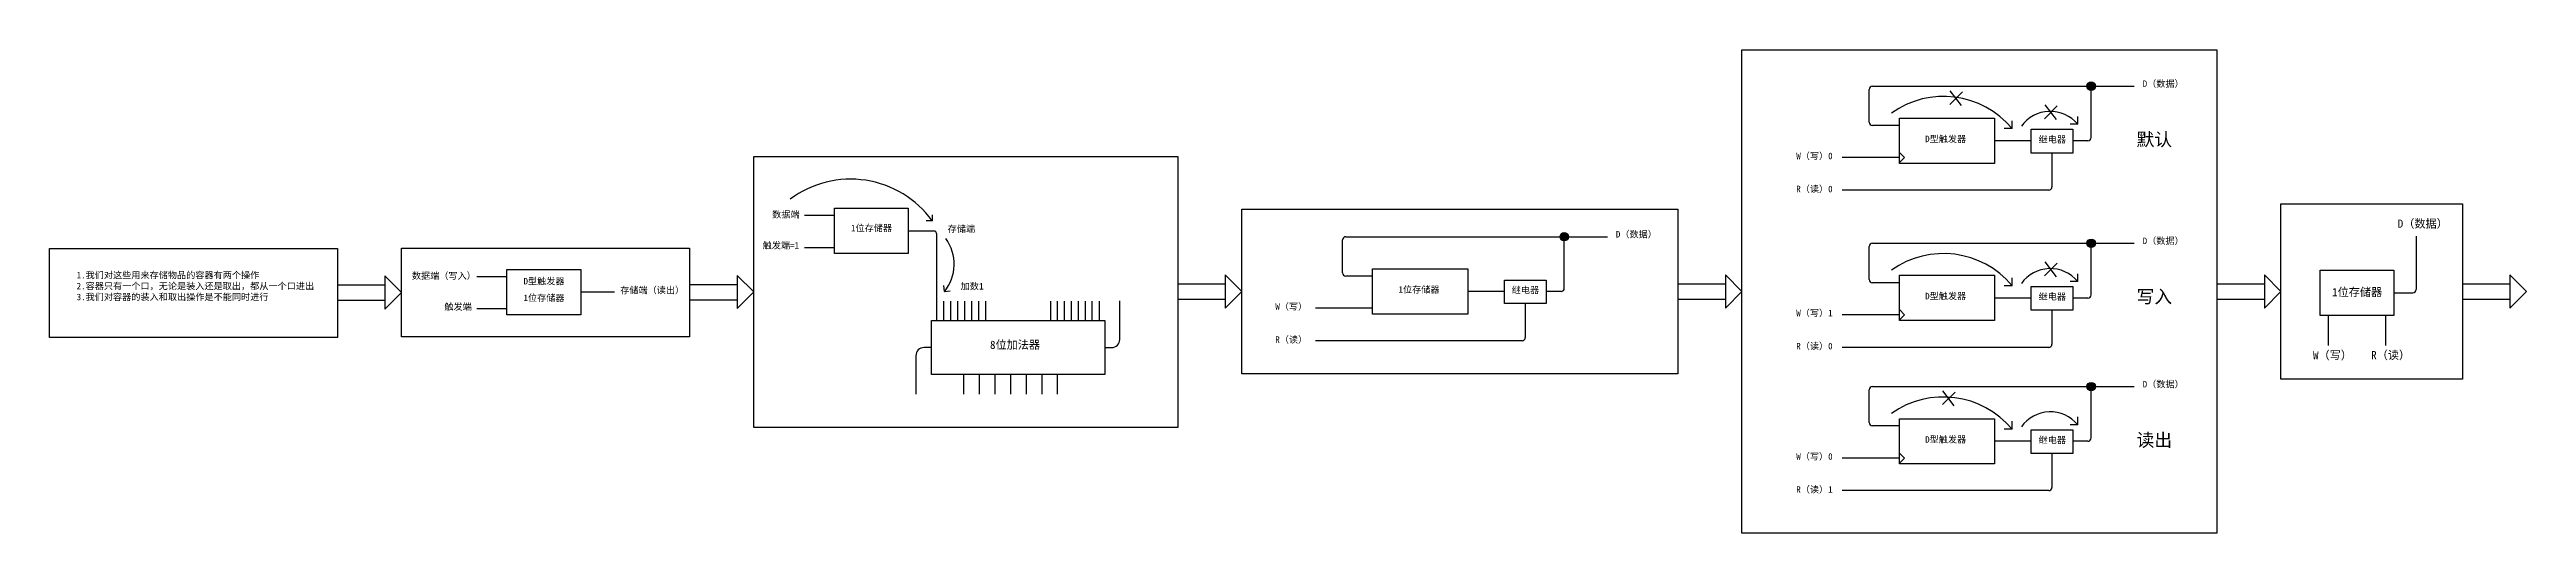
# Model space of a CAD drawing. Header units: inches. Extents: x -6 to 965, y -428 to -142.
# Drawn here: x -5.9 to 145.8, y -308.6 to -279 of the extents above; entities that cross this region are included whole.
import ezdxf

# ---------------------------------------------------------------- set-up
doc = ezdxf.new("R2010")
doc.units = ezdxf.units.IN
doc.header["$MEASUREMENT"] = 0
doc.styles.get("Standard").update_dxf_attribs({"font": 'arial.ttf'})

msp = doc.modelspace()

# ---------------------------------------------------------------- texts
at = {"color": 85, "true_color": 0x58ba48, "attachment_point": 1}
for s, width, insert, char_height in [('{\\fSimSun|b0|i0|c134|p2;D（数据）}', 5.1224, (122.31, -280.9), 0.4), ('{\\fSimSun|b0|i0|c134|p2;默认}', 3.8373, (121.93, -284.11), 0.8), ('{\\fSimSun|b0|i0|c134|p2;W（写）0}', 3.8373, (101.09, -285.32), 0.4), ('{\\fSimSun|b0|i0|c134|p2;R（读）0}', 3.8373, (101.09, -287.34), 0.4), ('{\\fSimSun|b0|i0|c134|p2;数据端}', 3.8373, (38.36, -288.9), 0.4), ('{\\fSimSun|b0|i0|c134|p2;存储端}', 3.8373, (49.11, -289.78), 0.4), ('{\\fSimSun|b0|i0|c134|p2;D（数据）}', 3.8373, (137.93, -289.41), 0.5), ('{\\fSimSun|b0|i0|c134|p2;D（数据）}', 5.1224, (90.04, -290.11), 0.4), ('{\\fSimSun|b0|i0|c134|p2;D（数据）}', 5.1224, (122.31, -290.51), 0.4), ('{\\fSimSun|b0|i0|c134|p2;继电器}', 5.1224, (83.66, -293.52), 0.4), ('{\\fSimSun|b0|i0|c134|p2;写入}', 3.8373, (121.93, -293.72), 0.8), ('{\\fSimSun|b0|i0|c134|p2;1位存储器}', 3.8373, (133.91, -293.6), 0.5), ('{\\fSimSun|b0|i0|c134|p2;W（写）}', 3.8373, (69.18, -294.53), 0.4), ('{\\fSimSun|b0|i0|c134|p2;W（写）1}', 3.8373, (101.09, -294.93), 0.4), ('{\\fSimSun|b0|i0|c134|p2;R（读）}', 3.8373, (69.18, -296.55), 0.4), ('{\\fSimSun|b0|i0|c134|p2;R（读）0}', 3.8373, (101.09, -296.95), 0.4), ('{\\fSimSun|b0|i0|c134|p2;R（读）}', 3.8373, (136.3, -297.45), 0.5), ('{\\fSimSun|b0|i0|c134|p2;W（写）}', 3.8373, (132.74, -297.46), 0.5), ('{\\fSimSun|b0|i0|c134|p2;D（数据）}', 5.1224, (122.31, -299.28), 0.4), ('{\\fSimSun|b0|i0|c134|p2;读出}', 3.8373, (121.93, -302.49), 0.8), ('{\\fSimSun|b0|i0|c134|p2;W（写）0}', 3.8373, (101.09, -303.7), 0.4), ('{\\fSimSun|b0|i0|c134|p2;R（读）1}', 3.8373, (101.09, -305.72), 0.4)]:
    msp.add_mtext_dynamic_manual_height_columns(s, width=width, gutter_width=1, heights=[0], dxfattribs=dict(at, insert=insert, char_height=char_height))
at = {"color": 7, "true_color": 0xffffff, "attachment_point": 1}
for s, width, insert, char_height in [('{\\fSimSun|b0|i0|c134|p2;   D型触发器}', 5.1224, (108.17, -284.28), 0.4), ('{\\fSimSun|b0|i0|c134|p2;继电器}', 5.1224, (115.93, -284.31), 0.4), ('{\\fSimSun|b0|i0|c134|p2;1位存储器}', 3.8373, (43.19, -289.73), 0.4), ('{\\fSimSun|b0|i0|c134|p2;触发端=1}', 3.8373, (37.78, -290.79), 0.4), ('{\\fSimSun|b0|i0|c134|p2;1.\\C256;我们对这些用来存储物品的容器有两个操作\\P2.容器只有一个口，无论是装入还是取出，都从一个口进出\\P3.我们对容器的装入和取出操作是不能同时进行}', 15.6881, (-4.24, -292.61), 0.4), ('{\\fSimSun|b0|i0|c134|p2;数据端（\\C85;\\c4766296;写入\\C256;\\c16777215;）}', 3.8373, (16.29, -292.65), 0.4), ('{\\fSimSun|b0|i0|c134|p2;D型触发器}', 3.8373, (23.13, -292.98), 0.4), ('{\\fSimSun|b0|i0|c134|p2;1位存储器}', 3.8373, (23.13, -294), 0.4), ('{\\fSimSun|b0|i0|c134|p2;存储端（\\C85;\\c4766296;读出\\C256;\\c16777215;）}', 3.8373, (29.05, -293.53), 0.4), ('{\\fSimSun|b0|i0|c134|p2;加数}1', 2.6324, (49.9, -293.29), 0.4), ('{\\fSimSun|b0|i0|c134|p2;   1位存储器  }', 5.1224, (75.91, -293.49), 0.4), ('{\\fSimSun|b0|i0|c134|p2;   D型触发器}', 5.1224, (108.17, -293.89), 0.4), ('{\\fSimSun|b0|i0|c134|p2;继电器}', 5.1224, (115.93, -293.92), 0.4), ('{\\fSimSun|b0|i0|c134|p2;触发端}', 3.8373, (18.28, -294.54), 0.4), ('{\\fSimSun|b0|i0|c134|p2;8位加法器}', 4.2511, (51.7, -296.82), 0.5), ('{\\fSimSun|b0|i0|c134|p2;   D型触发器}', 5.1224, (108.17, -302.66), 0.4), ('{\\fSimSun|b0|i0|c134|p2;继电器}', 5.1224, (115.93, -302.69), 0.4)]:
    msp.add_mtext_dynamic_manual_height_columns(s, width=width, gutter_width=1, heights=[0], dxfattribs=dict(at, insert=insert, char_height=char_height))

# ---------------------------------------------------------------- hatches: boundary and pattern name
h = msp.add_hatch(color=256)
h.dxf.hatch_style = 1
h.paths.add_polyline_path([(118.89, -281.25), (119.41, -281.25, 1)])
h.paths.add_polyline_path([(119.41, -281.25), (119.15, -281.25), (119.15, -281.51, 0.414214)])
h.paths.add_polyline_path([(119.15, -281.25), (118.89, -281.25, 0.414214), (119.15, -281.51)])
h = msp.add_hatch(color=256)
h.dxf.hatch_style = 1
h.paths.add_polyline_path([(86.62, -290.46), (87.14, -290.46, 1)])
h.paths.add_polyline_path([(87.14, -290.46), (86.88, -290.46), (86.88, -290.72, 0.414214)])
h.paths.add_polyline_path([(86.88, -290.46), (86.62, -290.46, 0.414214), (86.88, -290.72)])
h = msp.add_hatch(color=256)
h.dxf.hatch_style = 1
h.paths.add_polyline_path([(118.89, -290.86), (119.41, -290.86, 1)])
h.paths.add_polyline_path([(119.41, -290.86), (119.15, -290.86), (119.15, -291.12, 0.414214)])
h.paths.add_polyline_path([(119.15, -290.86), (118.89, -290.86, 0.414214), (119.15, -291.12)])
h = msp.add_hatch(color=256)
h.dxf.hatch_style = 1
h.paths.add_polyline_path([(118.89, -299.63), (119.41, -299.63, 1)])
h.paths.add_polyline_path([(119.41, -299.63), (119.15, -299.63), (119.15, -299.89, 0.414214)])
h.paths.add_polyline_path([(119.15, -299.63), (118.89, -299.63, 0.414214), (119.15, -299.89)])

# ---------------------------------------------------------------- linework, layer by layer
for p, q in [((105.56, -283.46), (105.56, -281.45)), ((105.76, -281.25), (121.79, -281.25)), ((119.15, -284.39), (119.15, -281.25)), ((107.41, -283.66), (105.76, -283.66)), ((114.31, -283.85), (114.31, -283.37)), ((118.34, -283.58), (117.86, -283.58)), ((118.34, -283.58), (118.34, -283.11)), ((115.48, -284.59), (113.24, -284.59)), ((114.31, -283.85), (113.83, -283.85)), ((118.95, -284.59), (118.03, -284.59)), ((107.41, -285.62), (103.91, -285.62)), ((107.41, -285.31), (107.72, -285.62)), ((107.41, -285.93), (107.72, -285.62)), ((116.75, -285.34), (116.75, -287.41)), ((116.55, -287.61), (103.91, -287.61)), ((42.17, -289.17), (40.33, -289.17)), ((42.17, -291.13), (40.33, -291.13)), ((48.25, -290.11), (46.69, -290.11)), ((48.45, -294.4), (48.45, -290.31)), ((73.3, -292.67), (73.3, -290.66)), ((73.5, -290.46), (89.52, -290.46)), ((86.88, -293.61), (86.88, -290.46)), ((105.56, -293.07), (105.56, -291.06)), ((105.76, -290.86), (121.79, -290.86)), ((119.15, -294.01), (119.15, -290.86)), ((139.06, -290.43), (139.06, -293.69)), ((118.34, -293.2), (118.34, -292.72)), ((22.11, -292.92), (20.27, -292.92)), ((28.7, -293.86), (26.63, -293.86)), ((75.14, -292.87), (73.5, -292.87)), ((83.21, -293.81), (80.97, -293.81)), ((86.68, -293.81), (85.76, -293.81)), ((107.41, -293.27), (105.76, -293.27)), ((115.48, -294.21), (113.24, -294.21)), ((114.31, -293.46), (113.83, -293.46)), ((114.31, -293.46), (114.31, -292.98)), ((118.34, -293.2), (117.86, -293.2)), ((118.95, -294.21), (118.03, -294.21)), ((137.69, -293.89), (138.86, -293.89)), ((22.11, -294.88), (20.27, -294.88)), ((48.45, -295.58), (48.45, -294.4)), ((48.88, -295.58), (48.88, -294.4)), ((49.31, -295.58), (49.31, -294.4)), ((49.73, -295.58), (49.73, -294.4)), ((50.16, -295.58), (50.16, -294.4)), ((50.58, -295.58), (50.58, -294.4)), ((51.01, -295.58), (51.01, -294.4)), ((51.44, -295.58), (51.44, -294.4)), ((55.42, -295.58), (55.42, -294.4)), ((55.84, -295.58), (55.84, -294.4)), ((56.27, -295.58), (56.27, -294.4)), ((56.7, -295.58), (56.7, -294.4)), ((57.12, -295.58), (57.12, -294.4)), ((57.55, -295.58), (57.55, -294.4)), ((57.97, -295.58), (57.97, -294.4)), ((58.4, -295.58), (58.4, -294.4)), ((59.65, -296.74), (59.65, -294.38)), ((75.14, -294.83), (71.64, -294.83)), ((84.49, -294.55), (84.49, -296.63)), ((107.41, -295.23), (103.91, -295.23)), ((107.41, -294.92), (107.72, -295.23)), ((107.41, -295.54), (107.72, -295.23)), ((116.75, -294.95), (116.75, -297.03)), ((133.67, -295.28), (133.67, -297.12)), ((137.19, -295.28), (137.19, -297.12)), ((48.12, -297.24), (47.66, -297.24)), ((58.74, -297.24), (59.15, -297.24)), ((84.29, -296.83), (71.64, -296.83)), ((116.55, -297.23), (103.91, -297.23)), ((47.16, -297.74), (47.16, -300.09)), ((50.07, -298.89), (50.07, -300.08)), ((51.03, -298.89), (51.03, -300.08)), ((51.99, -298.89), (51.99, -300.08)), ((52.95, -298.89), (52.95, -300.08)), ((53.91, -298.89), (53.91, -300.08)), ((54.87, -298.89), (54.87, -300.08)), ((55.82, -298.89), (55.82, -300.08)), ((105.56, -301.83), (105.56, -299.83)), ((105.76, -299.63), (121.79, -299.63)), ((119.15, -302.77), (119.15, -299.63)), ((114.31, -302.22), (114.31, -301.74)), ((118.34, -301.96), (118.34, -301.48)), ((107.41, -302.03), (105.76, -302.03)), ((115.48, -302.97), (113.24, -302.97)), ((114.31, -302.22), (113.83, -302.22)), ((118.34, -301.96), (117.86, -301.96)), ((118.95, -302.97), (118.03, -302.97)), ((107.41, -304), (103.91, -304)), ((107.41, -303.69), (107.72, -304)), ((107.41, -304.31), (107.72, -304)), ((116.75, -303.72), (116.75, -305.79)), ((116.55, -305.99), (103.91, -305.99))]:
    msp.add_line(p, q)
at = {"color": 85, "true_color": 0x58ba48}
for p, q in [((111.27, -281.6), (110.49, -282.38)), ((110.5, -281.53), (111.19, -282.44)), ((117.08, -282.46), (116.3, -283.24)), ((116.31, -282.39), (117, -283.3)), ((48.17, -289.48), (47.8, -289.48)), ((48.17, -289.48), (48.17, -289.12)), ((67.13, -293.81), (66.11, -292.79)), ((66.11, -292.79), (66.11, -294.83)), ((97.76, -293.81), (96.75, -292.79)), ((96.75, -292.79), (96.75, -294.83)), ((117.08, -292.08), (116.3, -292.85)), ((116.31, -292), (117, -292.91)), ((130.78, -293.81), (129.77, -292.79)), ((129.77, -292.79), (129.77, -294.83)), ((145.82, -293.81), (144.8, -292.79)), ((144.8, -292.79), (144.8, -294.83)), ((11.73, -293.41), (14.64, -293.41)), ((15.66, -293.87), (14.64, -292.86)), ((14.64, -292.86), (14.64, -294.89)), ((15.66, -293.87), (14.64, -294.89)), ((33.3, -293.38), (36.21, -293.38)), ((33.3, -294.31), (36.21, -294.31)), ((37.23, -293.84), (36.21, -292.83)), ((36.21, -292.83), (36.21, -294.86)), ((37.23, -293.84), (36.21, -294.86)), ((48.91, -293.82), (48.87, -293.45)), ((48.91, -293.82), (49.26, -293.77)), ((63.2, -293.34), (66.11, -293.34)), ((63.2, -294.28), (66.11, -294.28)), ((67.13, -293.81), (66.11, -294.83)), ((93.84, -293.34), (96.75, -293.34)), ((93.84, -294.28), (96.75, -294.28)), ((97.76, -293.81), (96.75, -294.83)), ((126.85, -293.34), (129.77, -293.34)), ((126.85, -294.28), (129.77, -294.28)), ((130.78, -293.81), (129.77, -294.83)), ((141.89, -293.34), (144.8, -293.34)), ((141.89, -294.28), (144.8, -294.28)), ((145.82, -293.81), (144.8, -294.83)), ((11.73, -294.34), (14.64, -294.34)), ((110.05, -299.89), (110.75, -300.8)), ((110.82, -299.96), (110.05, -300.73))]:
    msp.add_line(p, q, dxfattribs=at)
for points in [[(97.76, -279.02), (126.85, -279.02), (126.85, -308.6), (97.76, -308.6)], [(107.41, -283.21), (113.24, -283.21), (113.24, -285.98), (107.41, -285.98)], [(115.48, -283.89), (118.03, -283.89), (118.03, -285.34), (115.48, -285.34)], [(37.23, -285.56), (63.2, -285.56), (63.2, -302.12), (37.23, -302.12)], [(42.17, -288.72), (46.69, -288.72), (46.69, -291.49), (42.17, -291.49)], [(67.13, -288.78), (93.84, -288.78), (93.84, -298.84), (67.13, -298.84)], [(130.78, -288.44), (141.89, -288.44), (141.89, -299.18), (130.78, -299.18)], [(-5.9, -291.19), (11.73, -291.19), (11.73, -296.62), (-5.9, -296.62)], [(15.66, -291.16), (33.3, -291.16), (33.3, -296.59), (15.66, -296.59)], [(22.11, -292.47), (26.63, -292.47), (26.63, -295.24), (22.11, -295.24)], [(75.14, -292.42), (80.97, -292.42), (80.97, -295.19), (75.14, -295.19)], [(133.18, -292.5), (137.69, -292.5), (137.69, -295.28), (133.18, -295.28)], [(83.21, -293.11), (85.76, -293.11), (85.76, -294.55), (83.21, -294.55)], [(107.41, -292.82), (113.24, -292.82), (113.24, -295.59), (107.41, -295.59)], [(115.48, -293.51), (118.03, -293.51), (118.03, -294.95), (115.48, -294.95)], [(48.12, -295.58), (58.74, -295.58), (58.74, -298.89), (48.12, -298.89)], [(107.41, -301.59), (113.24, -301.59), (113.24, -304.36), (107.41, -304.36)], [(115.48, -302.27), (118.03, -302.27), (118.03, -303.72), (115.48, -303.72)]]:
    msp.add_lwpolyline(points, close=True)
for centre in [(119.15, -281.25), (86.88, -290.46), (119.15, -290.86), (119.15, -299.63)]:
    msp.add_circle(centre, 0.26)
for centre, radius, start, end in [((105.76, -281.45), 0.2, 90, 180), ((110.1, -287.38), 5.5, 39.9805, 125.3941), ((105.76, -283.46), 0.2, 180, 270), ((116.65, -284.97), 2.18, 39.5354, 144.4231), ((118.95, -284.39), 0.2, 270, 0), ((116.55, -287.41), 0.2, 270, 0), ((48.25, -290.31), 0.2, 0, 90), ((73.5, -290.66), 0.2, 90, 180), ((105.76, -291.06), 0.2, 90, 180), ((73.5, -292.67), 0.2, 180, 270), ((110.1, -296.99), 5.5, 39.9805, 125.3941), ((116.65, -294.59), 2.18, 39.5354, 144.4231), ((86.68, -293.61), 0.2, 270, 0), ((105.76, -293.07), 0.2, 180, 270), ((118.95, -294.01), 0.2, 270, 0), ((138.86, -293.69), 0.2, 270, 0), ((47.66, -297.74), 0.5, 90, 180), ((59.15, -296.74), 0.5, 270, 0), ((84.29, -296.63), 0.2, 270, 0), ((116.55, -297.03), 0.2, 270, 0), ((105.76, -299.83), 0.2, 90, 180), ((110.1, -305.76), 5.5, 39.9805, 125.3941), ((105.76, -301.83), 0.2, 180, 270), ((116.65, -303.35), 2.18, 39.5354, 144.4231), ((118.95, -302.77), 0.2, 270, 0), ((116.55, -305.79), 0.2, 270, 0)]:
    msp.add_arc(centre, radius, start, end)
for centre, radius, start, end in [((43.16, -293.15), 6.21, 36.2449, 126.4815), ((46.86, -292.14), 2.65, 320.6231, 36.3409)]:
    msp.add_arc(centre, radius, start, end, dxfattribs=at)

msp.set_redraw_order([(e.dxf.handle, doc.entitydb.next_handle()) for e in msp.query("TEXT MTEXT ATTDEF DIMENSION ARC_DIMENSION")])  # texts and dimensions are drawn at this point

doc.saveas('drawing.dxf')
